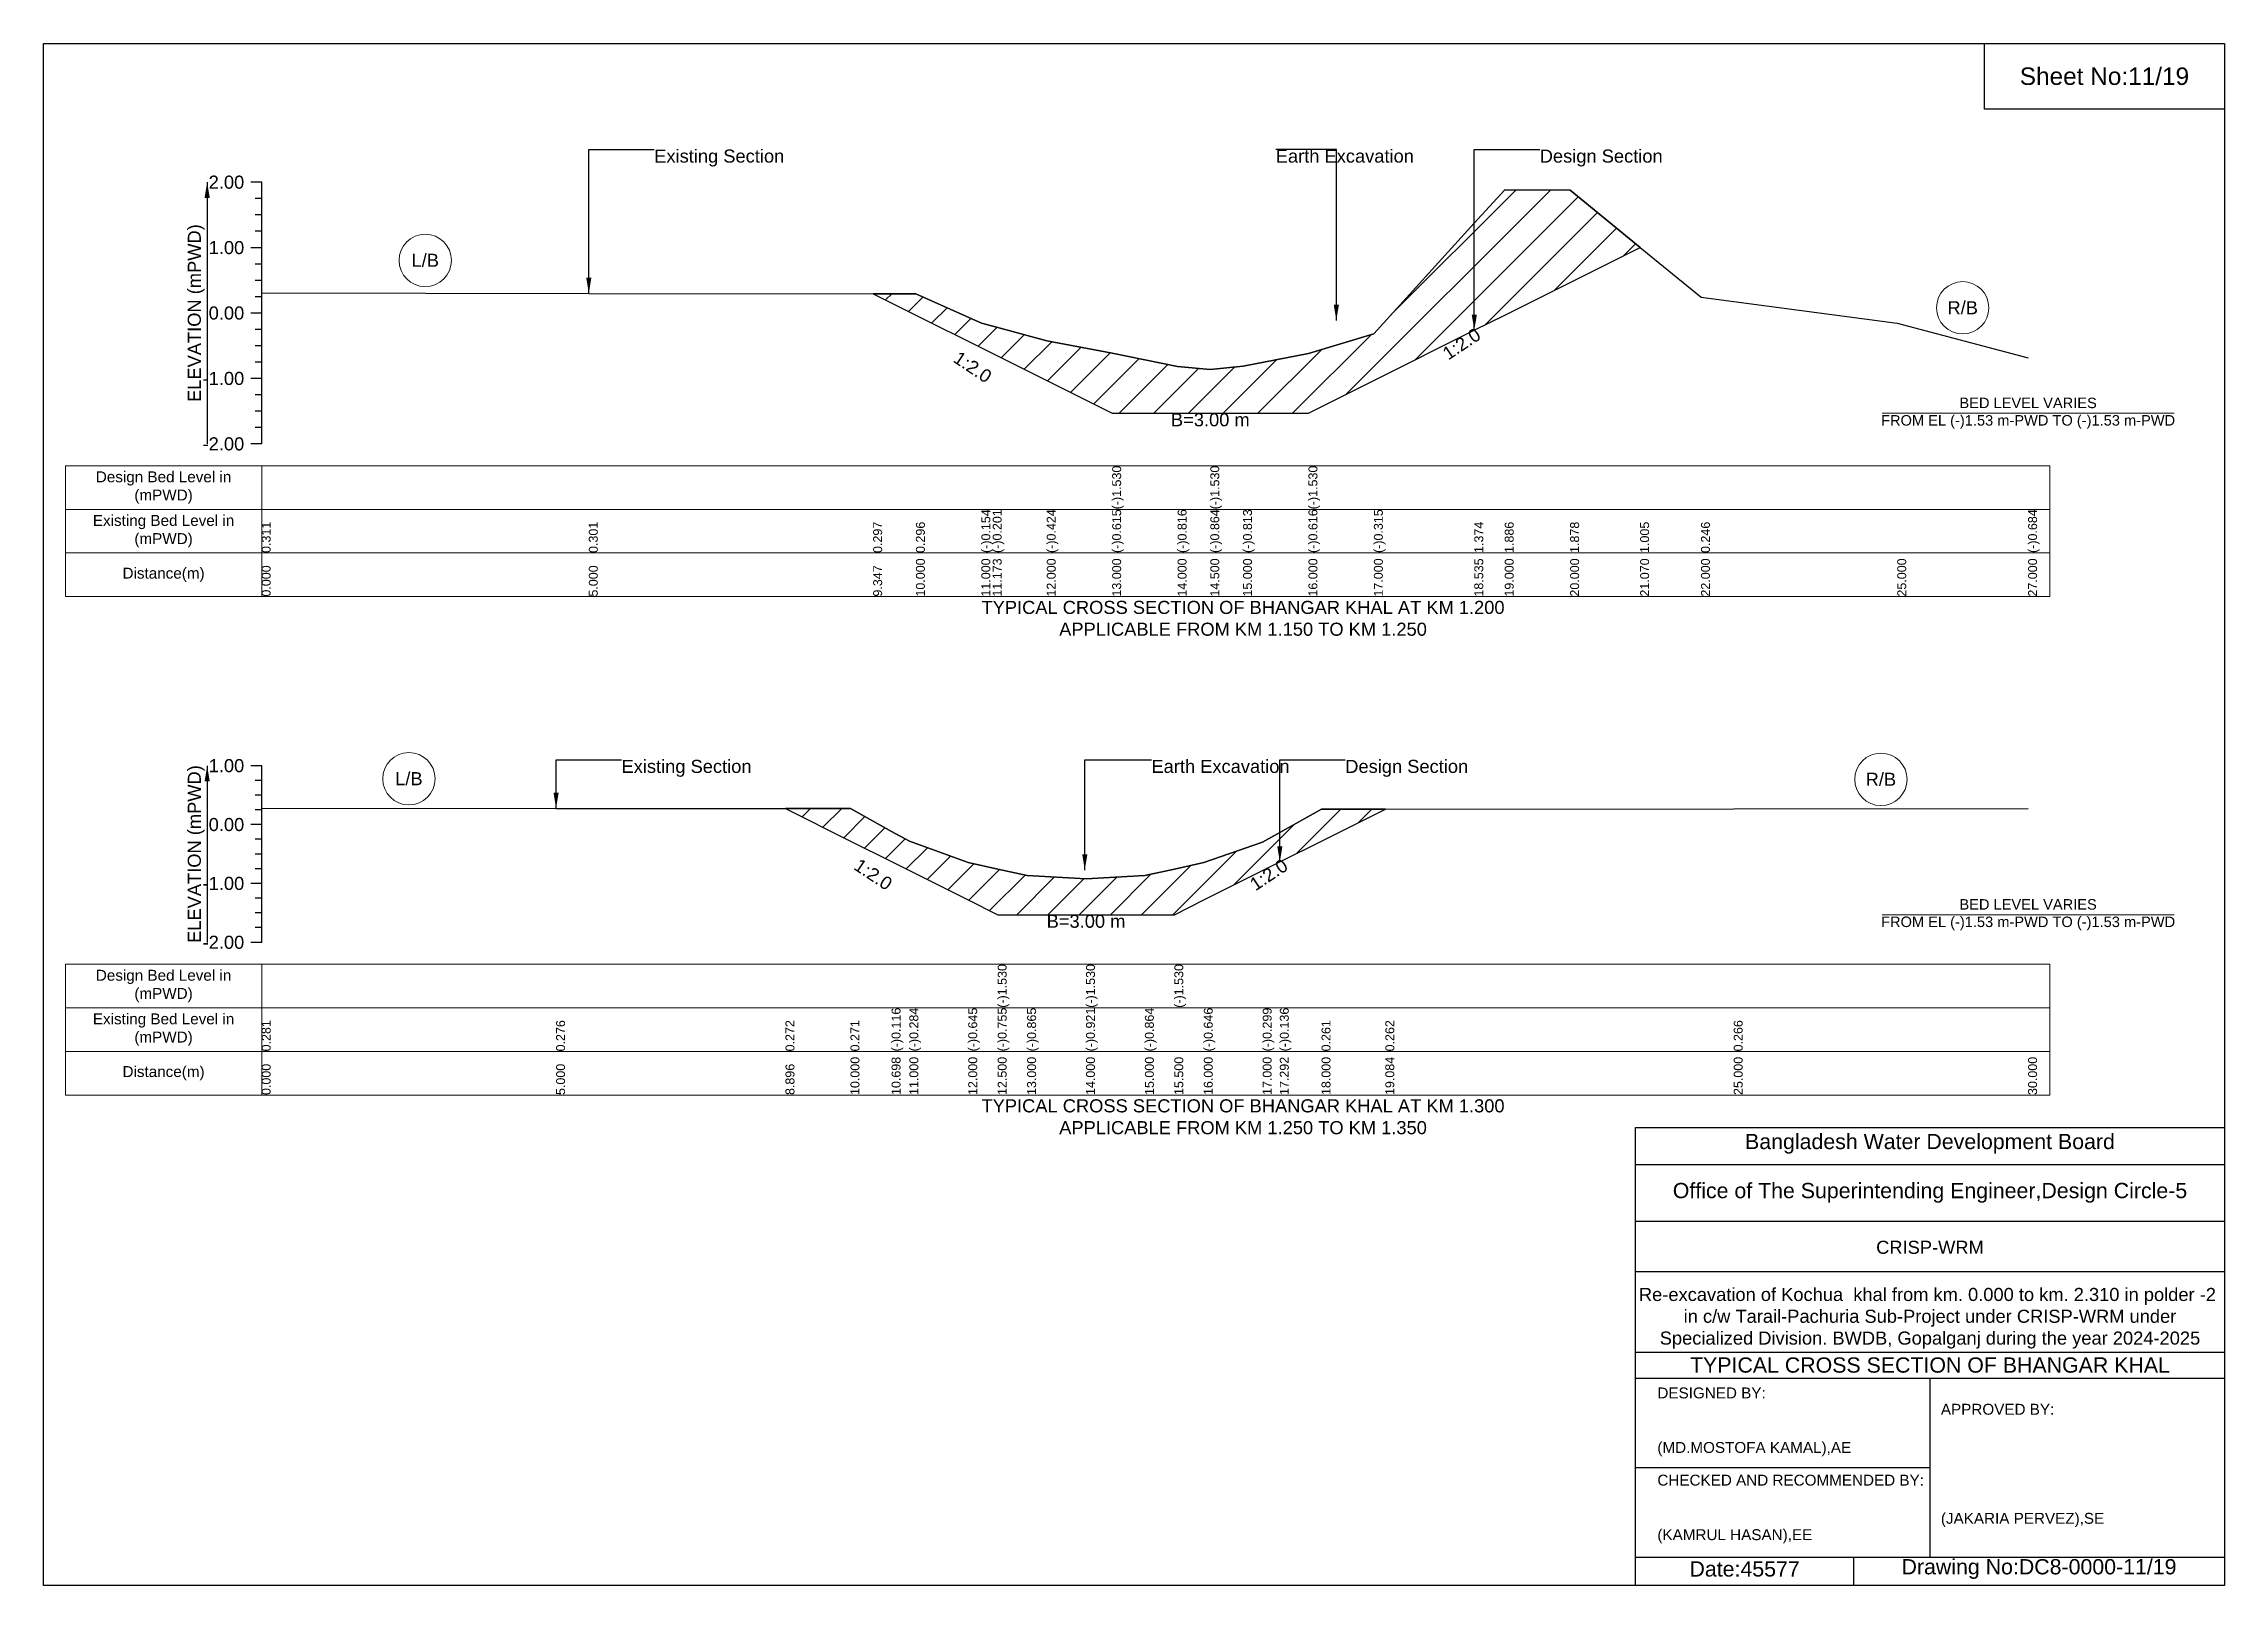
# Model space of a CAD drawing. Header units: inches. Extents: x 91000 to 288000, y -5656 to 0.
# Drawn here: x 200000 to 208000, y -5656 to 0 of the extents above; entities that cross this region are included whole.
import ezdxf

# ---------------------------------------------------------------- set-up
doc = ezdxf.new("R2010")
doc.units = ezdxf.units.IN
doc.header["$LTSCALE"] = 7
doc.header["$MEASUREMENT"] = 0
for name, color, linetype, lineweight in [('Cross section Data Border', 7, 'Continuous', 9), ('Cross Section Labels', 7, 'Continuous', 9), ('Existing_Bed_Level for Xsection', 7, 'Continuous', 25)]:
    doc.layers.add(name, color=color, linetype=linetype, lineweight=lineweight)
doc.styles.get("Standard").update_dxf_attribs({"font": 'arial.ttf'})
doc.dimstyles.get("Standard").update_dxf_attribs({"dimtxt": 0.18, "dimasz": 0.18, "dimexe": 0.18, "dimexo": 0.0625, "dimgap": 0.09, "dimtad": 0, "dimtih": 1, "dimtoh": 1, "dimdec": 4, "dimzin": 0, "dimdsep": 46, "dimtxsty": 'Standard', "dimcen": 0.09, "dimadec": 0, "dimazin": 0, "dimtfac": 1, "dimtdec": 4, "dimtofl": 0, "dimtmove": 0, "dimatfit": 3, "dimfxl": 1, "dimtolj": 1, "dimtzin": 0, "dimarcsym": 0})

msp = doc.modelspace()

# ---------------------------------------------------------------- texts
at = {"attachment_point": 5}
for s, insert, char_height in [('Sheet No:11/19', (207560, -120), 64), ('Bangladesh Water Development Board', (206920, -4036), 56), ('Office of The Superintending Engineer,Design Circle-5', (206920, -4216), 56)]:
    msp.add_mtext(s, dxfattribs=dict(at, insert=insert, char_height=char_height))
for s, insert, char_height, width, attachment_point in [('CRISP-WRM', (206920, -4416), 48, 2240, 5), ('Re-excavation of Kochua  khal from km. 0.000 to km. 2.310 in polder -2  in c/w Tarail-Pachuria Sub-Project under CRISP-WRM under Specialized Division. BWDB, Gopalganj during the year 2024-2025', (206920, -4676), 48, 2160, 5), ('TYPICAL CROSS SECTION OF BHANGAR KHAL', (206920, -4848), 56, 2240, 5), ('DESIGNED BY:^J^J^J(MD.MOSTOFA KAMAL),AE', (205920, -5056), 40, 1120, 4), ('APPROVED BY:^J^J^J^J^J^J(JAKARIA PERVEZ),SE', (206960, -5216), 40, 1120, 4), ('CHECKED AND RECOMMENDED BY:^J^J^J(KAMRUL HASAN),EE', (205920, -5376), 40, 1120, 4), ('Date:45577', (206240, -5596), 56, 1120, 5), ('Drawing No:DC8-0000-11/19', (207320, -5596), 56, 1760, 5)]:
    msp.add_mtext(s, dxfattribs=dict(insert=insert, char_height=char_height, width=width, attachment_point=attachment_point))
at = {"layer": 'Cross section Data Border', "char_height": 40, "width": 640, "attachment_point": 5}
for s, insert in [('Design Bed Level in (mPWD)', (200440, -1628.6)), ('Existing Bed Level in (mPWD)', (200440, -1788.6)), ('Distance(m)', (200440, -1948.6)), ('Design Bed Level in (mPWD)', (200440, -3457.1)), ('Existing Bed Level in (mPWD)', (200440, -3617.1)), ('Distance(m)', (200440, -3777.1))]:
    msp.add_mtext(s, dxfattribs=dict(at, insert=insert))
at = {"layer": 'Cross Section Labels'}
for s, insert, char_height, attachment_point in [('Existing Section', (202240, -388.6), 48, 1), ('Earth Excavation', (204520, -388.6), 48, 1), ('Design Section', (205488.4, -388.6), 48, 1), ('L/B', (201400, -795.2), 48, 5), ('R/B', (207040, -969.2), 48, 5), ('B=3.00 m', (204280, -1355.8), 48, 2), ('BED LEVEL VARIES ^JFROM EL (-)1.53 m-PWD TO (-)1.53 m-PWD', (207280, -1355.8), 38.4, 5), ('TYPICAL CROSS SECTION OF BHANGAR KHAL AT KM 1.200^JAPPLICABLE FROM KM 1.150 TO KM 1.250', (204400, -2108.6), 48, 5), ('Existing Section', (202120, -2627.5), 48, 1), ('Earth Excavation', (204064, -2627.5), 48, 1), ('Design Section', (204775, -2627.5), 48, 1), ('L/B', (201340, -2696.9), 48, 5), ('R/B', (206740, -2699.1), 48, 5), ('B=3.00 m', (203824, -3195.5), 48, 2), ('BED LEVEL VARIES ^JFROM EL (-)1.53 m-PWD TO (-)1.53 m-PWD', (207280, -3195.5), 38.4, 5), ('TYPICAL CROSS SECTION OF BHANGAR KHAL AT KM 1.300^JAPPLICABLE FROM KM 1.250 TO KM 1.350', (204400, -3937.1), 48, 5)]:
    msp.add_mtext(s, dxfattribs=dict(at, insert=insert, char_height=char_height, attachment_point=attachment_point))
at = {"layer": 'Cross Section Labels', "char_height": 48, "attachment_point": 2}
for insert, rotation in [((205188.4, -1081.6), 33.69007), ((203421.6, -1166.6), 326.30993), ((203056.7, -3027.9), 326.30993), ((204481, -3029), 33.69007)]:
    msp.add_mtext('1:2.0', dxfattribs=dict(at, insert=insert, rotation=rotation))
at = {"layer": 'Existing_Bed_Level for Xsection', "char_height": 48, "attachment_point": 6}
for s, insert in [('2.00', (200736, -508.6)), ('1.00', (200736, -748.6)), ('0.00', (200736, -988.6)), ('-1.00', (200736, -1228.6)), ('-2.00', (200736, -1468.6)), ('1.00', (200736, -2649.1)), ('0.00', (200736, -2865.1)), ('-1.00', (200736, -3081.1)), ('-2.00', (200736, -3297.1))]:
    msp.add_mtext(s, dxfattribs=dict(at, insert=insert))
at = {"layer": 'Existing_Bed_Level for Xsection', "rotation": 90}
for s, insert, char_height, attachment_point in [('ELEVATION (mPWD)', (200560, -988.6), 48, 5), ('(-)1.530', (203920, -1708.6), 32.8, 1), ('(-)1.530', (204280, -1708.6), 32.8, 1), ('(-)1.530', (204640, -1708.6), 32.8, 1), ('0.311', (200800, -1868.6), 32.8, 1), ('0.301', (202000, -1868.6), 32.8, 1), ('0.297', (203043.2, -1868.6), 32.8, 1), ('0.296', (203200, -1868.6), 32.8, 1), ('(-)0.154', (203440, -1868.6), 32.8, 1), ('(-)0.201', (203481.6, -1868.6), 32.8, 1), ('(-)0.424', (203680, -1868.6), 32.8, 1), ('(-)0.615', (203920, -1868.6), 32.8, 1), ('(-)0.816', (204160, -1868.6), 32.8, 1), ('(-)0.864', (204280, -1868.6), 32.8, 1), ('(-)0.813', (204400, -1868.6), 32.8, 1), ('(-)0.616', (204640, -1868.6), 32.8, 1), ('(-)0.315', (204880, -1868.6), 32.8, 1), ('1.374', (205248.4, -1868.6), 32.8, 1), ('1.886', (205360, -1868.6), 32.8, 1), ('1.878', (205600, -1868.6), 32.8, 1), ('1.005', (205856.8, -1868.6), 32.8, 1), ('0.246', (206080, -1868.6), 32.8, 1), ('(-)0.684', (207280, -1868.6), 32.8, 1), ('0.000', (200800, -2028.6), 32.8, 1), ('5.000', (202000, -2028.6), 32.8, 1), ('9.347', (203043.2, -2028.6), 32.8, 1), ('10.000', (203200, -2028.6), 32.8, 1), ('11.000', (203440, -2028.6), 32.8, 1), ('11.173', (203481.6, -2028.6), 32.8, 1), ('12.000', (203680, -2028.6), 32.8, 1), ('13.000', (203920, -2028.6), 32.8, 1), ('14.000', (204160, -2028.6), 32.8, 1), ('14.500', (204280, -2028.6), 32.8, 1), ('15.000', (204400, -2028.6), 32.8, 1), ('16.000', (204640, -2028.6), 32.8, 1), ('17.000', (204880, -2028.6), 32.8, 1), ('18.535', (205248.4, -2028.6), 32.8, 1), ('19.000', (205360, -2028.6), 32.8, 1), ('20.000', (205600, -2028.6), 32.8, 1), ('21.070', (205856.8, -2028.6), 32.8, 1), ('22.000', (206080, -2028.6), 32.8, 1), ('25.000', (206800, -2028.6), 32.8, 1), ('27.000', (207280, -2028.6), 32.8, 1), ('ELEVATION (mPWD)', (200560, -2973.1), 48, 5), ('(-)1.530', (203500, -3537.1), 32.8, 1), ('(-)1.530', (203824, -3537.1), 32.8, 1), ('(-)1.530', (204148, -3537.1), 32.8, 1), ('0.281', (200800, -3697.1), 32.8, 1), ('0.276', (201880, -3697.1), 32.8, 1), ('0.272', (202721.5, -3697.1), 32.8, 1), ('0.271', (202960, -3697.1), 32.8, 1), ('(-)0.116', (203110.7, -3697.1), 32.8, 1), ('(-)0.284', (203176, -3697.1), 32.8, 1), ('(-)0.645', (203392, -3697.1), 32.8, 1), ('(-)0.755', (203500, -3697.1), 32.8, 1), ('(-)0.865', (203608, -3697.1), 32.8, 1), ('(-)0.921', (203824, -3697.1), 32.8, 1), ('(-)0.864', (204040, -3697.1), 32.8, 1), ('(-)0.646', (204256, -3697.1), 32.8, 1), ('(-)0.299', (204472, -3697.1), 32.8, 1), ('(-)0.136', (204535, -3697.1), 32.8, 1), ('0.261', (204688, -3697.1), 32.8, 1), ('0.262', (204922, -3697.1), 32.8, 1), ('0.266', (206200, -3697.1), 32.8, 1), ('0.000', (200800, -3857.1), 32.8, 1), ('5.000', (201880, -3857.1), 32.8, 1), ('8.896', (202721.5, -3857.1), 32.8, 1), ('10.000', (202960, -3857.1), 32.8, 1), ('10.698', (203110.7, -3857.1), 32.8, 1), ('11.000', (203176, -3857.1), 32.8, 1), ('12.000', (203392, -3857.1), 32.8, 1), ('12.500', (203500, -3857.1), 32.8, 1), ('13.000', (203608, -3857.1), 32.8, 1), ('14.000', (203824, -3857.1), 32.8, 1), ('15.000', (204040, -3857.1), 32.8, 1), ('15.500', (204148, -3857.1), 32.8, 1), ('16.000', (204256, -3857.1), 32.8, 1), ('17.000', (204472, -3857.1), 32.8, 1), ('17.292', (204535, -3857.1), 32.8, 1), ('18.000', (204688, -3857.1), 32.8, 1), ('19.084', (204922, -3857.1), 32.8, 1), ('25.000', (206200, -3857.1), 32.8, 1), ('30.000', (207280, -3857.1), 32.8, 1)]:
    msp.add_mtext(s, dxfattribs=dict(at, insert=insert, char_height=char_height, attachment_point=attachment_point))

# ---------------------------------------------------------------- hatches: boundary and pattern name
at = {"layer": 'Existing_Bed_Level for Xsection'}
h = msp.add_hatch(dxfattribs=at)
h.set_pattern_fill('ANSI31', color=256, scale=720, style=0)
h.paths.add_polyline_path([(203043.2, -917.4), (203200, -995.8), (203440, -1115.8), (203481.6, -1136.6), (203680, -1235.8), (203920, -1355.8), (204160, -1355.8), (204280, -1355.8), (204400, -1355.8), (204640, -1355.8), (204880, -1235.8), (205248.4, -1051.6), (205360, -995.8), (205600, -875.8), (205856.8, -747.5), (205600, -537.9), (205360, -536), (205248.4, -658.8), (204880, -1064.2), (204640, -1136.5), (204400, -1183.8), (204280, -1196), (204160, -1184.5), (203920, -1136.2), (203680, -1090.4), (203481.6, -1036.8), (203440, -1025.6), (203200, -917.6)])
h = msp.add_hatch(dxfattribs=at)
h.set_pattern_fill('ANSI31', color=256, scale=648, style=0)
h.paths.add_polyline_path([(202721.5, -2806.3), (202960, -2925.5), (203110.7, -3000.9), (203176, -3033.5), (203392, -3141.5), (203500, -3195.5), (203608, -3195.5), (203824, -3195.5), (204040, -3195.5), (204148, -3195.5), (204256, -3141.5), (204472, -3033.5), (204535, -3002), (204688, -2925.5), (204922, -2808.5), (204688, -2808.7), (204535, -2894.4), (204472, -2929.6), (204256, -3004.6), (204148, -3028.1), (204040, -3051.7), (203824, -3064), (203608, -3051.9), (203500, -3028.1), (203392, -3004.4), (203176, -2926.4), (203110.7, -2890.2), (202960, -2806.5)])

# ---------------------------------------------------------------- linework, layer by layer
for points in [[(200000, 0), (208000, 0), (208000, -5656), (200000, -5656)], [(207120, 0), (208000, 0), (208000, -240), (207120, -240)]]:
    msp.add_lwpolyline(points, close=True)
for points in [[(205840, -5656), (205840, -3976), (208000, -3976)], [(205840, -4112), (208000, -4112)], [(205840, -4320), (208000, -4320)], [(205840, -4504), (208000, -4504)], [(205840, -4800), (208000, -4800)], [(205840, -4896), (208000, -4896)], [(206920, -4896), (206920, -5552)], [(205840, -5224), (206920, -5224)], [(205840, -5552), (208000, -5552)], [(206640, -5552), (206640, -5656)]]:
    msp.add_lwpolyline(points)
at = {"layer": 'Cross section Data Border'}
for points in [[(200080, -1548.6), (207360, -1548.6), (207360, -2028.6), (200080, -2028.6)], [(200080, -3377.1), (207360, -3377.1), (207360, -3857.1), (200080, -3857.1)]]:
    msp.add_lwpolyline(points, close=True, dxfattribs=at)
for points in [[(200800, -1548.6), (200800, -2028.6)], [(200080, -1708.6), (207360, -1708.6)], [(200080, -1868.6), (207360, -1868.6)], [(200800, -3377.1), (200800, -3857.1)], [(200080, -3537.1), (207360, -3537.1)], [(200080, -3697.1), (207360, -3697.1)]]:
    msp.add_lwpolyline(points, dxfattribs=at)
at = {"layer": 'Cross Section Labels'}
for points in [[(206744.2, -1355.8), (207815.8, -1355.8)], [(206744.2, -3195.5), (207815.8, -3195.5)]]:
    msp.add_lwpolyline(points, dxfattribs=at)
for centre in [(201400, -795.2), (207040, -969.2), (201340, -2696.9), (206740, -2699.1)]:
    msp.add_circle(centre, 96, dxfattribs=at)
at = {"layer": 'Existing_Bed_Level for Xsection'}
for points in [[(200800, -508.6), (200760, -508.6)], [(200800, -1468.6), (200800, -1228.6), (200800, -988.6), (200800, -748.6), (200800, -508.6)], [(200800, -914), (202000, -916.4), (203043.2, -917.4), (203200, -917.6), (203440, -1025.6), (203481.6, -1036.8), (203680, -1090.4), (203920, -1136.2), (203920, -1136.2), (204160, -1184.5), (204280, -1196), (204280, -1196), (204400, -1183.8), (204640, -1136.5), (204640, -1136.5), (204880, -1064.2), (205248.4, -658.8), (205360, -536), (205600, -537.9), (205856.8, -747.5), (206080, -929.6), (206800, -1025.6), (207280, -1152.8)], [(200800, -568.6), (200776, -568.6)], [(200800, -628.6), (200776, -628.6)], [(200800, -688.6), (200776, -688.6)], [(200800, -748.6), (200760, -748.6)], [(200800, -808.6), (200776, -808.6)], [(200800, -868.6), (200776, -868.6)], [(200800, -928.6), (200776, -928.6)], [(200800, -988.6), (200760, -988.6)], [(200800, -1048.6), (200776, -1048.6)], [(200800, -1108.6), (200776, -1108.6)], [(200800, -1168.6), (200776, -1168.6)], [(200800, -1228.6), (200760, -1228.6)], [(200800, -1288.6), (200776, -1288.6)], [(200800, -1348.6), (200776, -1348.6)], [(200800, -1408.6), (200776, -1408.6)], [(200800, -1468.6), (200760, -1468.6)], [(200800, -2649.1), (200760, -2649.1)], [(200800, -2703.1), (200776, -2703.1)], [(200800, -3297.1), (200800, -3081.1), (200800, -2865.1), (200800, -2649.1)], [(200800, -2757.1), (200776, -2757.1)], [(200800, -2865.1), (200760, -2865.1)], [(200800, -2811.1), (200776, -2811.1)], [(200800, -2804.4), (201880, -2805.4), (202721.5, -2806.3), (202960, -2806.5), (203110.7, -2890.2), (203176, -2926.4), (203392, -3004.4), (203500, -3028.1), (203500, -3028.1), (203608, -3051.9), (203824, -3064), (203824, -3064), (204040, -3051.7), (204148, -3028.1), (204148, -3028.1), (204256, -3004.6), (204472, -2929.6), (204535, -2894.4), (204688, -2808.7), (204922, -2808.5), (206200, -2807.6), (207280, -2806.5)], [(200800, -2919.1), (200776, -2919.1)], [(200800, -2973.1), (200776, -2973.1)], [(200800, -3027.1), (200776, -3027.1)], [(200800, -3081.1), (200760, -3081.1)], [(200800, -3135.1), (200776, -3135.1)], [(200800, -3189.1), (200776, -3189.1)], [(200800, -3243.1), (200776, -3243.1)], [(200800, -3297.1), (200760, -3297.1)]]:
    msp.add_lwpolyline(points, dxfattribs=at)
for points in [[(203043.2, -917.4), (203043.2, -917.4), (203200, -995.8), (203440, -1115.8), (203481.6, -1136.6), (203680, -1235.8), (203920, -1355.8), (203920, -1355.8), (204160, -1355.8), (204280, -1355.8), (204280, -1355.8), (204400, -1355.8), (204640, -1355.8), (204640, -1355.8), (204880, -1235.8), (205248.4, -1051.6), (205360, -995.8), (205600, -875.8), (205856.8, -747.5), (205600, -537.9), (205360, -536), (205248.4, -658.8), (204880, -1064.2), (204640, -1136.5), (204640, -1136.5), (204400, -1183.8), (204280, -1196), (204280, -1196), (204160, -1184.5), (203920, -1136.2), (203920, -1136.2), (203680, -1090.4), (203481.6, -1036.8), (203440, -1025.6), (203200, -917.6), (203043.2, -917.4)], [(202721.5, -2806.3), (202960, -2925.5), (203110.7, -3000.9), (203176, -3033.5), (203392, -3141.5), (203500, -3195.5), (203500, -3195.5), (203608, -3195.5), (203824, -3195.5), (203824, -3195.5), (204040, -3195.5), (204148, -3195.5), (204148, -3195.5), (204256, -3141.5), (204472, -3033.5), (204535, -3002), (204688, -2925.5), (204922, -2808.5), (204922, -2808.5), (204922, -2808.5), (204688, -2808.7), (204535, -2894.4), (204472, -2929.6), (204256, -3004.6), (204148, -3028.1), (204148, -3028.1), (204040, -3051.7), (203824, -3064), (203824, -3064), (203608, -3051.9), (203500, -3028.1), (203500, -3028.1), (203392, -3004.4), (203176, -2926.4), (203110.7, -2890.2), (202960, -2806.5)]]:
    msp.add_lwpolyline(points, close=True, dxfattribs=at)

msp.set_redraw_order([(e.dxf.handle, doc.entitydb.next_handle()) for e in msp.query("TEXT MTEXT ATTDEF DIMENSION ARC_DIMENSION")])  # texts and dimensions are drawn at this point

# ---------------------------------------------------------------- leaders
at = {"layer": 'Cross Section Labels', "annotation_type": 0, "has_hookline": 1, "hookline_direction": 0}
for points, text_width in [([(202000, -916.4), (202000, -388.6), (202239.9, -388.6)], 467.2), ([(204742.3, -1015.6), (204742.3, -388.6), (204519.9, -388.6)], 497), ([(205248.4, -1051.6), (205248.4, -388.6), (205488.3, -388.6)], 441.2), ([(201880, -2805.4), (201880, -2627.5), (202119.9, -2627.5)], 467.2), ([(203819.5, -3031.7), (203819.5, -2627.5), (204063.9, -2627.5)], 497), ([(204535, -3002), (204535, -2627.5), (204774.9, -2627.5)], 441.2)]:
    msp.add_leader(points, dimstyle='Standard', override={"dimasz": 57.6}, dxfattribs=dict(at, text_width=text_width))
at = {"layer": 'Existing_Bed_Level for Xsection'}
for points in [[(200600, -508.6), (200600, -1468.6)], [(200600, -2649.1), (200600, -3297.1)]]:
    msp.add_leader(points, dimstyle='Standard', override={"dimasz": 57.6}, dxfattribs=at)

doc.saveas('drawing.dxf')
